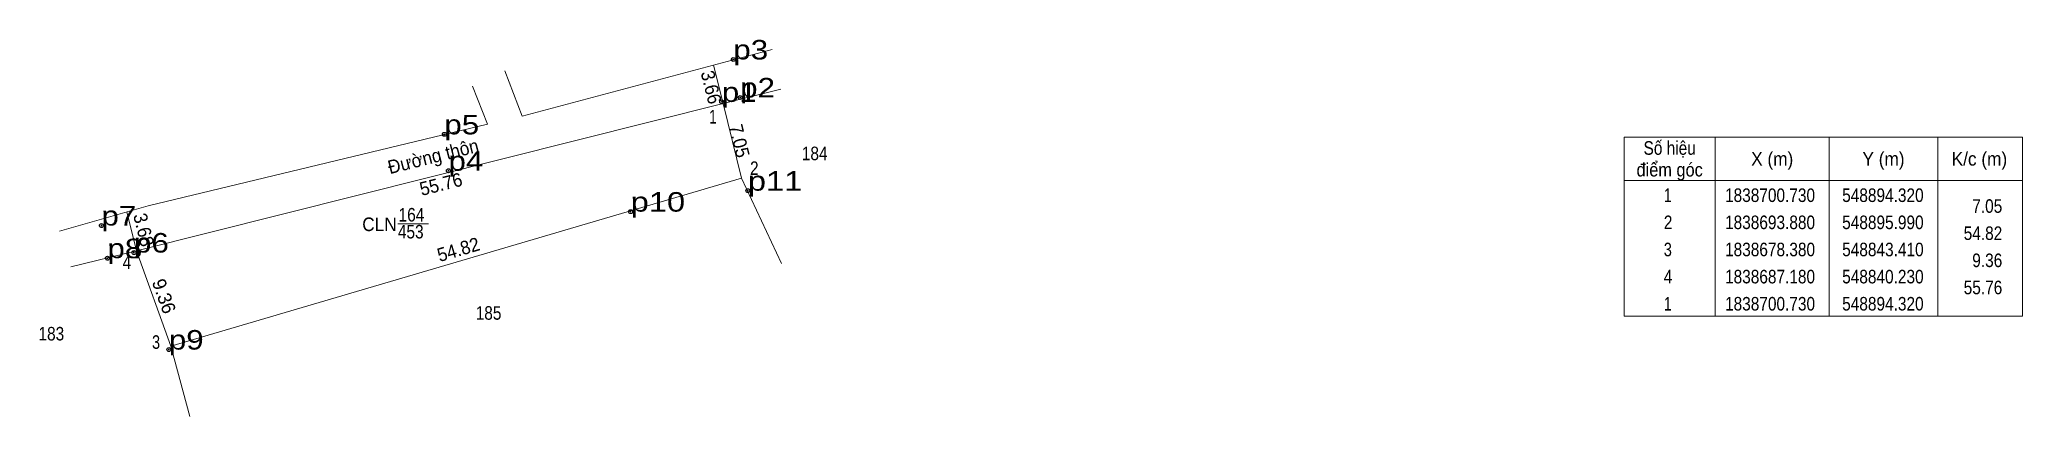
# Model space of a CAD drawing. Header units: metres. Extents: x 535508 to 550157, y 1830498 to 1839773.
# Drawn here: x 548831.3 to 549014, y 1838671.9 to 1838706.6 of the extents above; entities that cross this region are included whole.
import ezdxf
from ezdxf.enums import TextEntityAlignment as Align

# ---------------------------------------------------------------- set-up
doc = ezdxf.new("R2010")
doc.units = ezdxf.units.M
doc.header["$LTSCALE"] = 0.72
doc.header["$PDMODE"] = 32
doc.header["$PDSIZE"] = 0.36
for name, color, linetype, lineweight in [('1', 7, 'Continuous', 13), ('10', 7, 'Continuous', 13), ('23', 7, 'Continuous', 13), ('63', 7, 'Continuous', 13)]:
    doc.layers.add(name, color=color, linetype=linetype, lineweight=lineweight)
doc.layers.add('12', color=7, linetype='Continuous')
doc.layers.add('7', color=7, linetype='Continuous')

msp = doc.modelspace()

# ---------------------------------------------------------------- texts
at = {"layer": '1'}
for s, width, p in [('184', 0.85, (548902.74, 1838695.52)), ('CLN', 0.95, (548862.635, 1838688.99)), ('164', 0.85, (548865.58, 1838689.87)), ('453', 0.85, (548865.515, 1838688.31)), ('185', 0.85, (548872.685, 1838680.82)), ('183', 0.85, (548832.395, 1838678.91))]:
    msp.add_text(s, height=1.25, dxfattribs=dict(at, width=width)).set_placement(p, align=Align.CENTER)
at = {"layer": '12'}
for s, width, p in [('p3', 1.2, (548895.24, 1838704.8)), ('p1', 1.2, (548894.18, 1838700.89)), ('p2', 1.2, (548895.87, 1838701.3)), ('p5', 1.2, (548868.61, 1838697.9)), ('p4', 1.2, (548868.99, 1838694.55)), ('p11', 1.25, (548896.58, 1838692.71)), ('p10', 1.25, (548885.78, 1838690.78)), ('p7', 1.2, (548837.01, 1838689.5)), ('p8', 1.2, (548837.56, 1838686.49)), ('p6', 1.2, (548840.01, 1838687.01)), ('p9', 1.2, (548843.22, 1838678.07))]:
    msp.add_text(s, height=1.8, dxfattribs=dict(at, width=width)).set_placement(p)
at = {"layer": '63', "width": 0.95}
for s, rotation, p in [('3.66', 284.074, (548892.598, 1838702.092)), ('Đường thôn', 14.064, (548867.738, 1838695.272)), ('7.05', 283.701, (548895.193, 1838697.153)), ('55.76', 14.064, (548868.448, 1838692.708)), ('3.68', 283.998, (548840.302, 1838688.956)), ('54.82', 16.425, (548870.083, 1838686.694))]:
    msp.add_text(s, height=1.25, rotation=rotation, dxfattribs=at).set_placement(p, align=Align.CENTER)
at = {"layer": '63'}
for s, width, p in [(' 1', 0.75, (548893.71, 1838698.9)), (' 2', 0.85, (548897.57, 1838694.16)), ('7.05', 0.85, (549012.18, 1838690.67)), ('54.82', 0.85, (549012.18, 1838688.17)), (' 4', 0.85, (548839.75, 1838685.49)), ('9.36', 0.85, (549012.18, 1838685.67)), ('55.76', 0.85, (549012.18, 1838683.17)), (' 3', 0.8, (548842.42, 1838678.14))]:
    msp.add_text(s, height=1.25, dxfattribs=dict(at, width=width)).set_placement(p, align=Align.RIGHT)
for s, width, p in [('Số hiệu', 0.85, (548981.53, 1838696.02)), ('điểm góc', 0.9, (548981.53, 1838694.02)), ('X (m)', 0.95, (548990.98, 1838695.02)), ('Y (m)', 0.95, (549001.235, 1838695.02)), ('K/c (m)', 0.95, (549010.075, 1838695.02)), (' 1', 0.75, (548981.18, 1838691.67)), ('1838700.730', 0.85, (548990.78, 1838691.67)), ('548894.320', 0.85, (549001.18, 1838691.67)), (' 2', 0.85, (548981.185, 1838689.17)), ('1838693.880', 0.85, (548990.78, 1838689.17)), ('548895.990', 0.85, (549001.18, 1838689.17)), (' 3', 0.8, (548981.175, 1838686.67)), ('1838678.380', 0.85, (548990.78, 1838686.67)), ('548843.410', 0.85, (549001.18, 1838686.67)), (' 4', 0.85, (548981.18, 1838684.17)), ('1838687.180', 0.85, (548990.78, 1838684.17)), ('548840.230', 0.85, (549001.18, 1838684.17)), (' 1', 0.75, (548981.18, 1838681.67)), ('1838700.730', 0.85, (548990.78, 1838681.67)), ('548894.320', 0.85, (549001.18, 1838681.67))]:
    msp.add_text(s, height=1.25, dxfattribs=dict(at, width=width)).set_placement(p, align=Align.CENTER)
msp.add_text('9.36', height=1.25, rotation=289.868, dxfattribs=at).set_placement((548842.192, 1838682.782), align=Align.CENTER)

# ---------------------------------------------------------------- linework, layer by layer
at = {"layer": '1'}
msp.add_lwpolyline([(548894.32, 1838700.73), (548895.99, 1838693.88), (548843.41, 1838678.38), (548840.23, 1838687.18)], close=True, dxfattribs=at)
at = {"layer": '10'}
msp.add_line((548894.32, 1838700.73), (548895.99, 1838693.88), dxfattribs=at)
msp.add_lwpolyline([(548840.23, 1838687.18), (548843.41, 1838678.38), (548895.99, 1838693.88)], dxfattribs=at)
at = {"layer": '23'}
for p, q in [((548898.81, 1838705.71), (548875.78, 1838699.58)), ((548875.78, 1838699.58), (548874.19, 1838703.75)), ((548872.59, 1838698.83), (548871.22, 1838702.33)), ((548894.32, 1838700.73), (548899.62, 1838702.07)), ((548840.23, 1838687.18), (548894.32, 1838700.73)), ((548841.31, 1838691.31), (548872.59, 1838698.83)), ((548833.16, 1838688.97), (548841.31, 1838691.31)), ((548834.18, 1838685.69), (548840.23, 1838687.18))]:
    msp.add_line(p, q, dxfattribs=at)
at = {"layer": '63'}
for p, q in [((548893.43, 1838704.28), (548894.32, 1838700.73)), ((548985.73, 1838697.64), (548985.73, 1838681.14)), ((548996.23, 1838697.64), (548996.23, 1838681.14)), ((549006.23, 1838697.64), (549006.23, 1838681.14)), ((548895.99, 1838693.88), (548899.68, 1838685.99)), ((548977.33, 1838693.64), (549014.03, 1838693.64)), ((548839.34, 1838690.75), (548840.23, 1838687.18)), ((548864.33, 1838689.66), (548867.14, 1838689.66)), ((548843.41, 1838678.38), (548845.15, 1838671.92))]:
    msp.add_line(p, q, dxfattribs=at)
msp.add_lwpolyline([(548977.33, 1838697.64), (549014.03, 1838697.64), (549014.03, 1838681.14), (548977.33, 1838681.14)], close=True, dxfattribs=at)
at = {"layer": '7'}
for p in [(548895.24, 1838704.8), (548894.18, 1838700.89), (548895.87, 1838701.3), (548868.61, 1838697.9), (548868.99, 1838694.55), (548896.58, 1838692.71), (548885.78, 1838690.78), (548837.01, 1838689.5), (548837.56, 1838686.49), (548840.01, 1838687.01), (548843.22, 1838678.07)]:
    msp.add_point(p, dxfattribs=at)

msp.set_redraw_order([(e.dxf.handle, doc.entitydb.next_handle()) for e in msp.query("TEXT MTEXT ATTDEF DIMENSION ARC_DIMENSION")])  # texts and dimensions are drawn at this point

doc.saveas('drawing.dxf')
